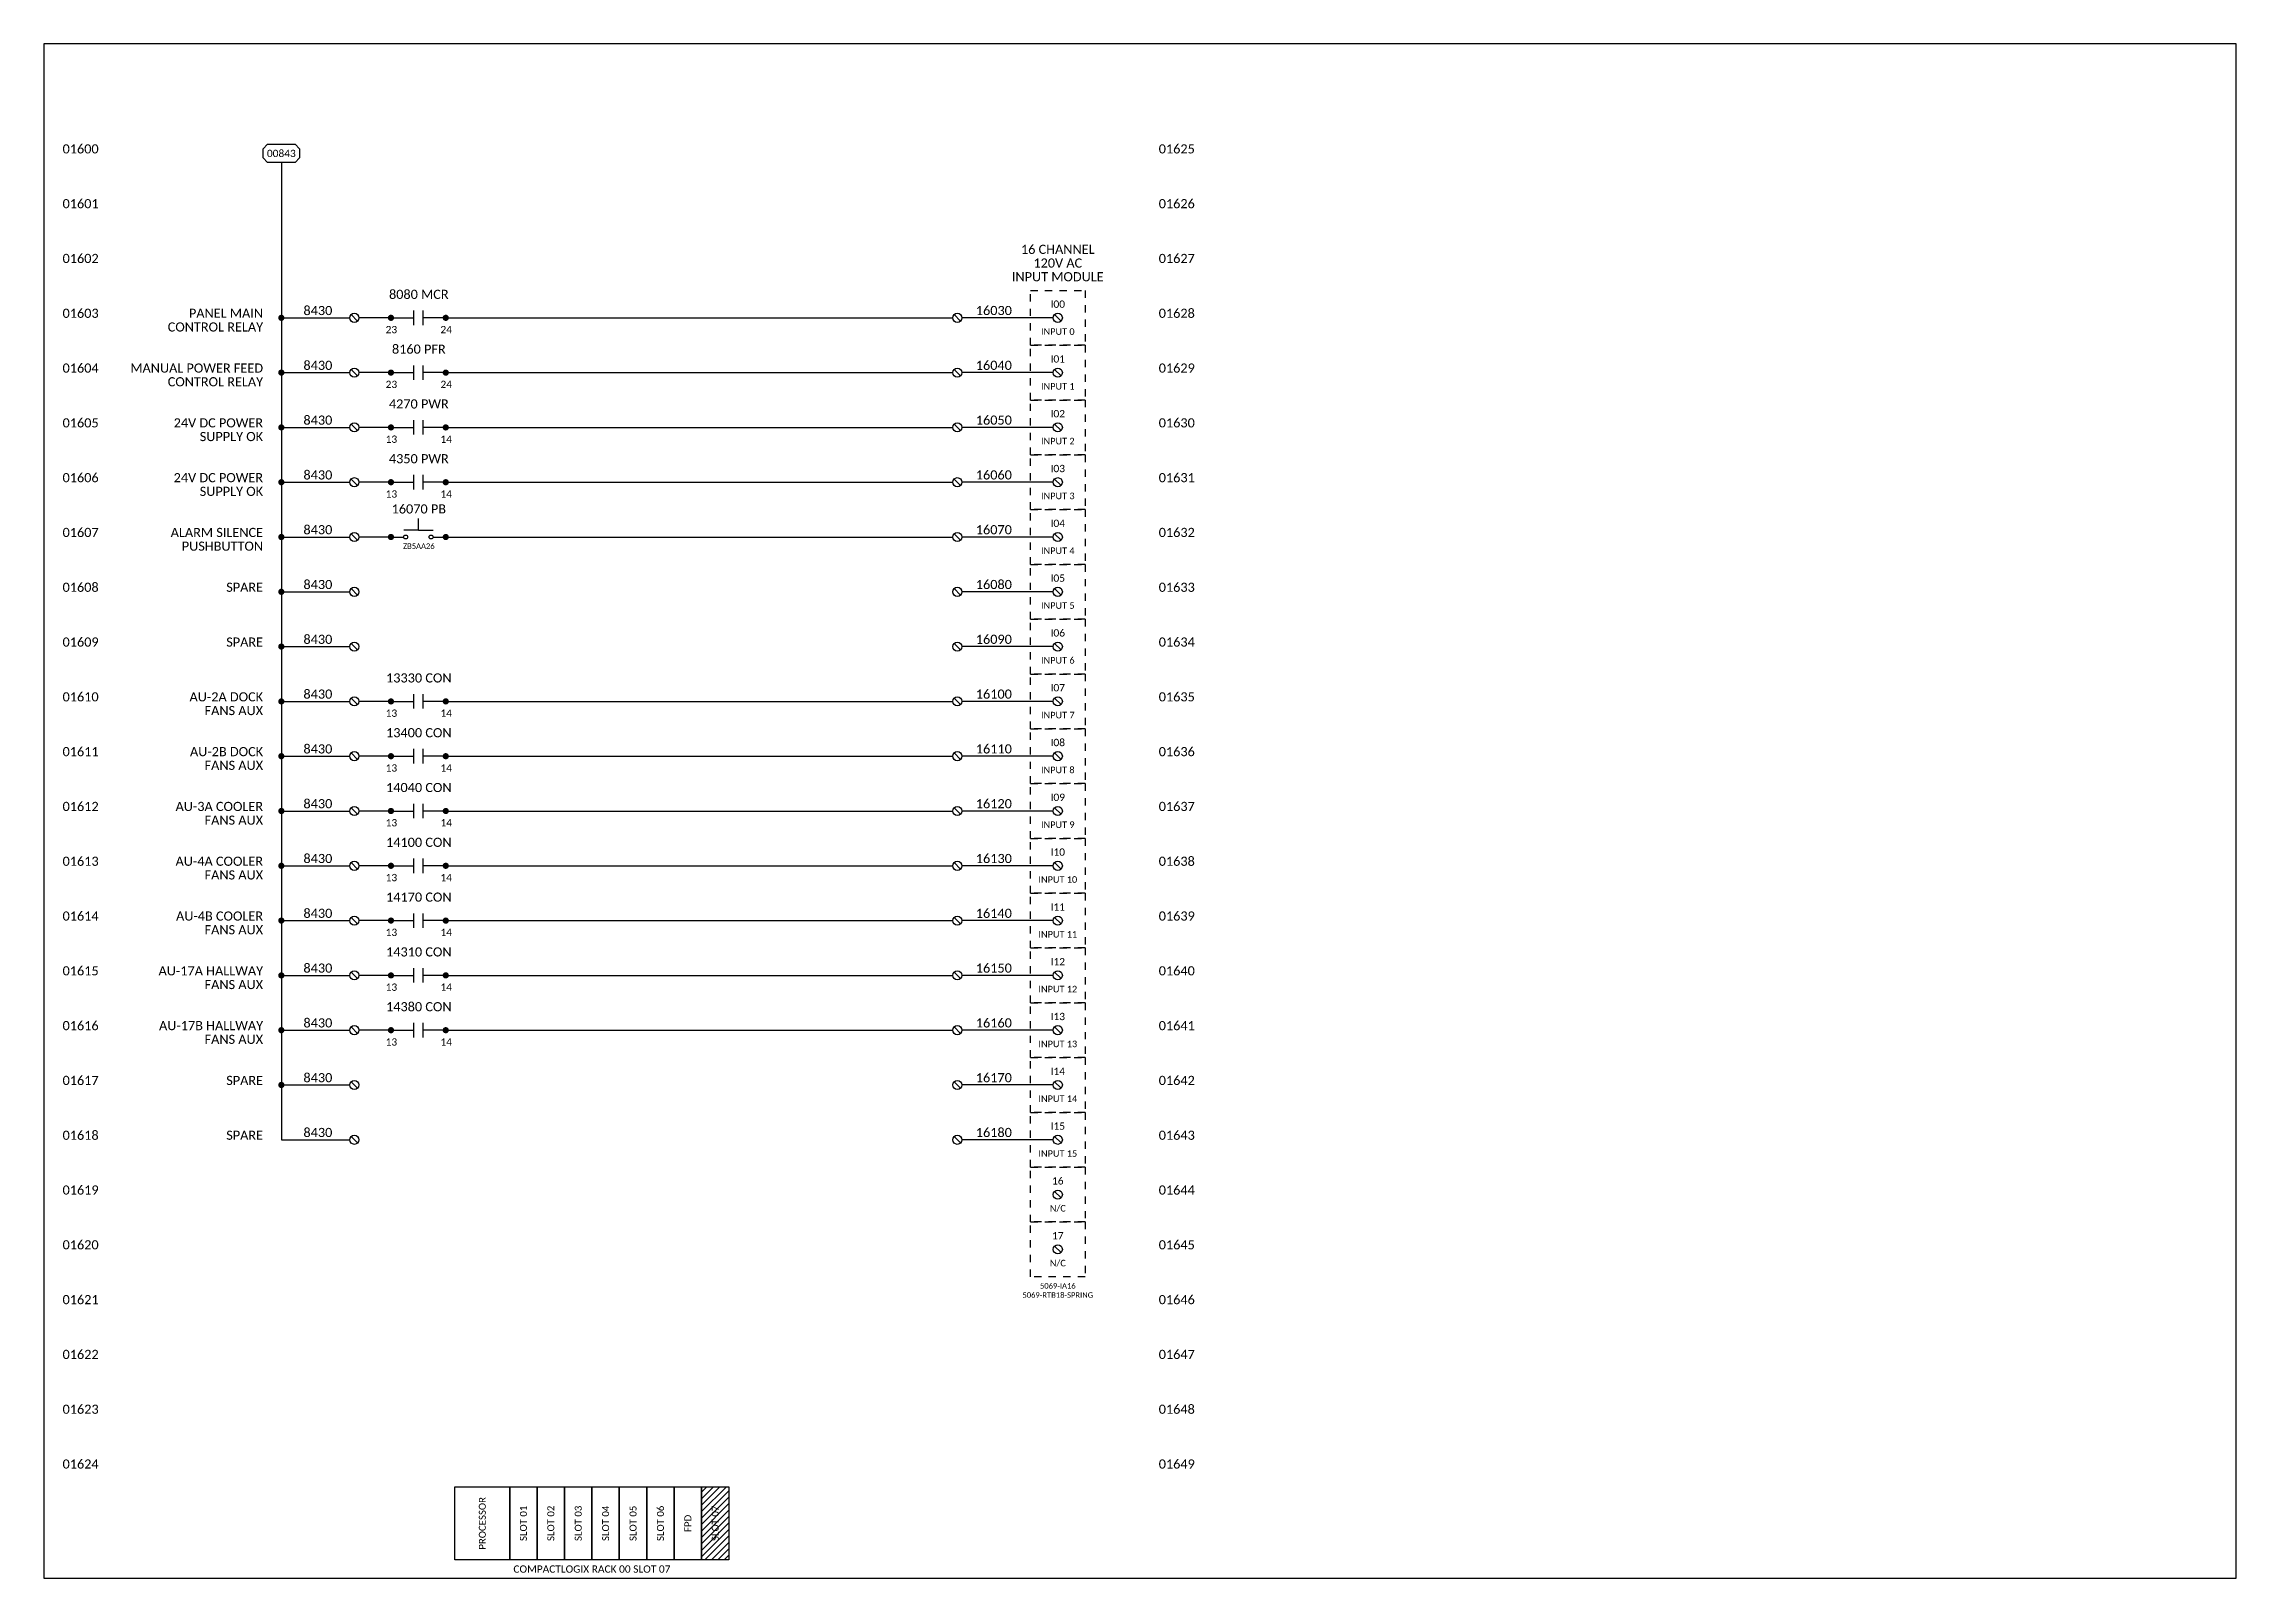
# Model space of a CAD drawing. Header units: inches. Extents: x 0 to 316, y -1 to 150.
# Drawn here: x 186 to 216, y 22 to 43 of the extents above; entities that cross this region are included whole.
import ezdxf
from ezdxf.enums import TextEntityAlignment as Align

# ---------------------------------------------------------------- set-up
doc = ezdxf.new("R2010")
doc.units = ezdxf.units.IN
doc.header["$MEASUREMENT"] = 0
doc.linetypes.add('HIDDEN2', pattern=[0.1875, 0.125, -0.0625])
doc.styles.add('Calibri', font='calibri.ttf')

msp = doc.modelspace()

# ---------------------------------------------------------------- texts
at = {"style": 'Calibri'}
for s, p in [('01600', (186.75, 41.5)), ('01625', (201.75, 41.5)), ('01601', (186.75, 40.75)), ('01626', (201.75, 40.75)), ('01602', (186.75, 40)), ('01627', (201.75, 40)), ('01603', (186.75, 39.25)), ('PANEL MAIN', (189, 39.25)), ('01628', (201.75, 39.25)), ('CONTROL RELAY', (189, 39.0625)), ('01604', (186.75, 38.5)), ('MANUAL POWER FEED', (189, 38.5)), ('CONTROL RELAY', (189, 38.3125)), ('01629', (201.75, 38.5)), ('01605', (186.75, 37.75)), ('24V DC POWER', (189, 37.75)), ('01630', (201.75, 37.75)), ('SUPPLY OK', (189, 37.5625)), ('01606', (186.75, 37)), ('24V DC POWER', (189, 37)), ('SUPPLY OK', (189, 36.8125)), ('01631', (201.75, 37)), ('01607', (186.75, 36.25)), ('ALARM SILENCE', (189, 36.25)), ('01632', (201.75, 36.25)), ('PUSHBUTTON', (189, 36.0625)), ('01608', (186.75, 35.5)), ('SPARE', (189, 35.5)), ('01633', (201.75, 35.5)), ('01609', (186.75, 34.75)), ('SPARE', (189, 34.75)), ('01634', (201.75, 34.75)), ('01610', (186.75, 34)), ('AU-2A DOCK', (189, 34)), ('FANS AUX', (189, 33.8125)), ('01635', (201.75, 34)), ('01611', (186.75, 33.25)), ('AU-2B DOCK', (189, 33.25)), ('01636', (201.75, 33.25)), ('FANS AUX', (189, 33.0625)), ('01612', (186.75, 32.5)), ('AU-3A COOLER', (189, 32.5)), ('FANS AUX', (189, 32.3125)), ('01637', (201.75, 32.5)), ('01613', (186.75, 31.75)), ('AU-4A COOLER', (189, 31.75)), ('01638', (201.75, 31.75)), ('FANS AUX', (189, 31.5625)), ('01614', (186.75, 31)), ('AU-4B COOLER', (189, 31)), ('FANS AUX', (189, 30.8125)), ('01639', (201.75, 31)), ('01615', (186.75, 30.25)), ('AU-17A HALLWAY', (189, 30.25)), ('01640', (201.75, 30.25)), ('FANS AUX', (189, 30.0625)), ('01616', (186.75, 29.5)), ('AU-17B HALLWAY', (189, 29.5)), ('FANS AUX', (189, 29.3125)), ('01641', (201.75, 29.5)), ('01617', (186.75, 28.75)), ('SPARE', (189, 28.75)), ('01642', (201.75, 28.75)), ('01618', (186.75, 28)), ('SPARE', (189, 28)), ('01643', (201.75, 28)), ('01619', (186.75, 27.25)), ('01644', (201.75, 27.25)), ('01620', (186.75, 26.5)), ('01645', (201.75, 26.5)), ('01621', (186.75, 25.75)), ('01646', (201.75, 25.75)), ('01622', (186.75, 25)), ('01647', (201.75, 25)), ('01623', (186.75, 24.25)), ('01648', (201.75, 24.25)), ('01624', (186.75, 23.5)), ('01649', (201.75, 23.5))]:
    msp.add_text(s, height=0.125, dxfattribs=at).set_placement(p, align=Align.RIGHT)
at = {"color": 3, "style": 'Calibri'}
for s, height, p in [('16 CHANNEL', 0.125, (199.875, 40.1875)), ('120V AC', 0.125, (199.875, 40)), ('INPUT MODULE', 0.125, (199.875, 39.8125)), ('I00', 0.1, (199.875, 39.4375)), ('INPUT 0', 0.09, (199.875, 39.0625)), ('I01', 0.1, (199.875, 38.6875)), ('INPUT 1', 0.09, (199.875, 38.3125)), ('I02', 0.1, (199.875, 37.9375)), ('INPUT 2', 0.09, (199.875, 37.5625)), ('I03', 0.1, (199.875, 37.1875)), ('INPUT 3', 0.09, (199.875, 36.8125)), ('I04', 0.1, (199.875, 36.4375)), ('INPUT 4', 0.09, (199.875, 36.0625)), ('I05', 0.1, (199.875, 35.6875)), ('INPUT 5', 0.09, (199.875, 35.3125)), ('I06', 0.1, (199.875, 34.9375)), ('INPUT 6', 0.09, (199.875, 34.5625)), ('I07', 0.1, (199.875, 34.1875)), ('INPUT 7', 0.09, (199.875, 33.8125)), ('I08', 0.1, (199.875, 33.4375)), ('INPUT 8', 0.09, (199.875, 33.0625)), ('I09', 0.1, (199.875, 32.6875)), ('INPUT 9', 0.09, (199.875, 32.3125)), ('I10', 0.1, (199.875, 31.9375)), ('INPUT 10', 0.09, (199.875, 31.5625)), ('I11', 0.1, (199.875, 31.1875)), ('INPUT 11', 0.09, (199.875, 30.8125)), ('I12', 0.1, (199.875, 30.4375)), ('INPUT 12', 0.09, (199.875, 30.0625)), ('I13', 0.1, (199.875, 29.6875)), ('INPUT 13', 0.09, (199.875, 29.3125)), ('I14', 0.1, (199.875, 28.9375)), ('INPUT 14', 0.09, (199.875, 28.5625)), ('I15', 0.1, (199.875, 28.1875)), ('INPUT 15', 0.09, (199.875, 27.8125)), ('16', 0.1, (199.875, 27.4375)), ('N/C', 0.09, (199.875, 27.0625)), ('17', 0.1, (199.875, 26.6875)), ('N/C', 0.09, (199.875, 26.3125)), ('COMPACTLOGIX RACK 00 SLOT 07', 0.1, (193.5, 22.125))]:
    msp.add_text(s, height=height, dxfattribs=at).set_placement(p, align=Align.MIDDLE_CENTER)
at = {"color": 1, "style": 'Calibri'}
for s, p in [('8430', (189.75, 39.25)), ('8430', (189.75, 38.5)), ('8430', (189.75, 37.75)), ('8430', (189.75, 37)), ('8430', (189.75, 36.25)), ('16070', (199, 36.25)), ('8430', (189.75, 35.5)), ('8430', (189.75, 34.75)), ('8430', (189.75, 34)), ('8430', (189.75, 33.25)), ('8430', (189.75, 32.5)), ('16120', (199, 32.5)), ('8430', (189.75, 31.75)), ('16130', (199, 31.75)), ('8430', (189.75, 31)), ('16140', (199, 31)), ('8430', (189.75, 30.25)), ('16150', (199, 30.25)), ('8430', (189.75, 29.5)), ('16160', (199, 29.5)), ('8430', (189.75, 28.75)), ('16170', (199, 28.75)), ('8430', (189.75, 28)), ('16180', (199, 28))]:
    msp.add_text(s, height=0.125, dxfattribs=at).set_placement(p, align=Align.BOTTOM_CENTER)
at = {"color": 1, "linetype": 'Continuous', "style": 'Calibri'}
for s, p in [('16030', (199.00013, 39.25028)), ('16040', (199.00012, 38.50021)), ('16050', (199.00009, 37.75007)), ('16060', (199.00013, 37.00028)), ('16080', (199.00013, 35.50028)), ('16090', (199.00012, 34.75021)), ('16100', (199.00009, 34.00007)), ('16110', (199.00013, 33.25028))]:
    msp.add_text(s, height=0.125, dxfattribs=at).set_placement(p, align=Align.BOTTOM_CENTER)
at = {"color": 6, "style": 'Calibri'}
for s, p in [('5069-RTB18-SPRING', (199.875, 25.875)), ('5069-IA16', (199.875, 26))]:
    msp.add_text(s, height=0.075, dxfattribs=at).set_placement(p, align=Align.MIDDLE_CENTER)
at = {"color": 3, "style": 'Calibri'}
for s, p in [('PROCESSOR', (192, 22.75)), ('SLOT 01', (192.5625, 22.75)), ('SLOT 02', (192.9375, 22.75)), ('SLOT 03', (193.3125, 22.75)), ('SLOT 04', (193.6875, 22.75)), ('SLOT 05', (194.0625, 22.75)), ('SLOT 06', (194.4375, 22.75)), ('FPD', (194.8125, 22.75)), ('SLOT 07', (195.1875, 22.75))]:
    msp.add_text(s, height=0.095, rotation=90, dxfattribs=at).set_placement(p, align=Align.MIDDLE_CENTER)

# ---------------------------------------------------------------- blocks, each defined once
blk = doc.blocks.new('TERM')
at = {"color": 2}
blk.add_line((-0.044, 0.044), (0.044, -0.044), dxfattribs=at)
blk.add_circle((0, 0), 0.0625, dxfattribs=at)
blk = doc.blocks.new('REF')
at = {"color": 2}
for p, q in [((0, 0.062), (0.062, 0.125)), ((0, -0.062), (0, 0.062)), ((0.062, 0.125), (0.438, 0.125)), ((0.438, 0.125), (0.5, 0.062)), ((0.5, 0.062), (0.5, -0.062)), ((0.062, -0.125), (0, -0.062)), ((0.438, -0.125), (0.062, -0.125)), ((0.5, -0.062), (0.438, -0.125))]:
    blk.add_line(p, q, dxfattribs=at)
at = {"color": 3, "style": 'Calibri'}
blk.add_attdef('XXXXX', text='', height=0.1, dxfattribs=at).set_placement((0.25, -0.05), align=Align.CENTER)
blk = doc.blocks.new('CONN')
at = {"color": 2, "const_width": 0.0425}
blk.add_lwpolyline([(0.02125, 0, 1), (-0.02125, 0, 1)], format="xyb", close=True, dxfattribs=at)
blk = doc.blocks.new('PBNO - IO MODULE')
at = {"color": 2}
for p, q in [((0, 0), (0.174, 0)), ((0.375, 0.093), (0.174, 0.093)), ((0.375, 0.093), (0.375, 0.254)), ((0.375, 0.093), (0.576, 0.093)), ((0.576, 0), (0.75, 0))]:
    blk.add_line(p, q, dxfattribs=at)
for centre in [(0.201, 0), (0.549, 0)]:
    blk.add_circle(centre, 0.0268, dxfattribs=at)
for p in [(0, 0), (0.75, 0)]:
    blk.add_blockref('CONN', p)
at = {"color": 3, "style": 'Calibri'}
blk.add_attdef('DEVICE', text='', height=0.125, dxfattribs=at).set_placement((0.381, 0.322), align=Align.CENTER)
at = {"color": 6, "style": 'Calibri'}
blk.add_attdef('PART', text='', height=0.075, dxfattribs=at).set_placement((0.382, -0.125), align=Align.MIDDLE_CENTER)
blk = doc.blocks.new('CRNO - IO MODULE')
at = {"color": 2}
for p, q in [((0, 0), (0.311, 0)), ((0.311, -0.099), (0.311, 0.099)), ((0.439, -0.099), (0.439, 0.099)), ((0.75, 0), (0.439, 0))]:
    blk.add_line(p, q, dxfattribs=at)
for p in [(0, 0), (0.75, 0)]:
    blk.add_blockref('CONN', p)
at = {"color": 3, "style": 'Calibri'}
blk.add_attdef('DEVICE', text='', height=0.125, dxfattribs=at).set_placement((0.381, 0.259), align=Align.CENTER)
at = {"style": 'Calibri'}
for tag, p in [('TL', (0.006, -0.241)), ('TR', (0.756, -0.241))]:
    blk.add_attdef(tag, text='', height=0.1, dxfattribs=at).set_placement(p, align=Align.BOTTOM_CENTER)

# ---------------------------------------------------------------- hatches: boundary and pattern name
at = {"linetype": 'Continuous'}
h = msp.add_hatch(dxfattribs=at)
h.set_pattern_fill('ANSI31', color=2, scale=0.5)
h.set_pattern_definition([(45, (189.5625, -1), (-0.04419417, 0.04419417), [])])
h.paths.add_polyline_path([(195.375, 23.25), (195, 23.25), (195, 22.25), (195.375, 22.25)])
h.paths.add_polyline_path([(195.25, 23), (195.25, 22.5), (195.125, 22.5), (195.125, 23)], flags=0)
h.paths.add_polyline_path([(195.26458, 22.46688), (195.26458, 23.03312), (195.11088, 23.03312), (195.11088, 22.46688)], flags=24)

# ---------------------------------------------------------------- linework, layer by layer
at = {"color": 1}
for p, q in [((189.25, 41.375), (189.25, 28)), ((189.25, 39.25), (190.1875, 39.25)), ((190.75, 39.25), (190.3125, 39.25)), ((191.5, 39.25), (198.4375, 39.25)), ((199.8125, 39.25), (198.5625, 39.25)), ((189.25, 38.5), (190.1875, 38.5)), ((190.75, 38.5), (190.3125, 38.5)), ((191.5, 38.5), (198.4375, 38.5)), ((199.8125, 38.5), (198.5625, 38.5)), ((189.25, 37.75), (190.1875, 37.75)), ((190.75, 37.75), (190.3125, 37.75)), ((191.5, 37.75), (198.4375, 37.75)), ((199.8125, 37.75), (198.5625, 37.75)), ((189.25, 37), (190.1875, 37)), ((190.75, 37), (190.3125, 37)), ((191.5, 37), (198.4375, 37)), ((199.8125, 37), (198.5625, 37)), ((189.25, 36.25), (190.1875, 36.25)), ((190.75, 36.25), (190.3125, 36.25)), ((191.5, 36.25), (198.4375, 36.25)), ((199.8125, 36.25), (198.5625, 36.25)), ((189.25, 35.5), (190.1875, 35.5)), ((199.8125, 35.5), (198.5625, 35.5)), ((189.25, 34.75), (190.1875, 34.75)), ((199.8125, 34.75), (198.5625, 34.75)), ((189.25, 34), (190.1875, 34)), ((190.75, 34), (190.3125, 34)), ((191.5, 34), (198.4375, 34)), ((199.8125, 34), (198.5625, 34)), ((189.25, 33.25), (190.1875, 33.25)), ((190.75, 33.25), (190.3125, 33.25)), ((191.5, 33.25), (198.4375, 33.25)), ((199.8125, 33.25), (198.5625, 33.25)), ((189.25, 32.5), (190.1875, 32.5)), ((190.75, 32.5), (190.3125, 32.5)), ((191.5, 32.5), (198.4375, 32.5)), ((199.8125, 32.5), (198.5625, 32.5)), ((189.25, 31.75), (190.1875, 31.75)), ((190.75, 31.75), (190.3125, 31.75)), ((191.5, 31.75), (198.4375, 31.75)), ((199.8125, 31.75), (198.5625, 31.75)), ((189.25, 31), (190.1875, 31)), ((190.75, 31), (190.3125, 31)), ((191.5, 31), (198.4375, 31)), ((199.8125, 31), (198.5625, 31)), ((189.25, 30.25), (190.1875, 30.25)), ((190.75, 30.25), (190.3125, 30.25)), ((191.5, 30.25), (198.4375, 30.25)), ((199.8125, 30.25), (198.5625, 30.25)), ((189.25, 29.5), (190.1875, 29.5)), ((190.75, 29.5), (190.3125, 29.5)), ((191.5, 29.5), (198.4375, 29.5)), ((199.8125, 29.5), (198.5625, 29.5)), ((189.25, 28.75), (190.1875, 28.75)), ((199.8125, 28.75), (198.5625, 28.75)), ((189.25, 28), (190.1875, 28)), ((199.8125, 28), (198.5625, 28))]:
    msp.add_line(p, q, dxfattribs=at)
at = {"ltscale": 0.25}
msp.add_lwpolyline([(186, 22), (216, 22), (216, 43), (186, 43)], close=True, dxfattribs=at)
at = {"color": 2, "linetype": 'HIDDEN2', "ltscale": 0.5}
for points in [[(199.5, 39.625), (200.25, 39.625), (200.25, 38.875), (199.5, 38.875)], [(199.5, 38.875), (200.25, 38.875), (200.25, 38.125), (199.5, 38.125)], [(199.5, 38.125), (200.25, 38.125), (200.25, 37.375), (199.5, 37.375)], [(199.5, 37.375), (200.25, 37.375), (200.25, 36.625), (199.5, 36.625)], [(199.5, 36.625), (200.25, 36.625), (200.25, 35.875), (199.5, 35.875)], [(199.5, 35.875), (200.25, 35.875), (200.25, 35.125), (199.5, 35.125)], [(199.5, 35.125), (200.25, 35.125), (200.25, 34.375), (199.5, 34.375)], [(199.5, 34.375), (200.25, 34.375), (200.25, 33.625), (199.5, 33.625)], [(199.5, 33.625), (200.25, 33.625), (200.25, 32.875), (199.5, 32.875)], [(199.5, 32.875), (200.25, 32.875), (200.25, 32.125), (199.5, 32.125)], [(199.5, 32.125), (200.25, 32.125), (200.25, 31.375), (199.5, 31.375)], [(199.5, 31.375), (200.25, 31.375), (200.25, 30.625), (199.5, 30.625)], [(199.5, 30.625), (200.25, 30.625), (200.25, 29.875), (199.5, 29.875)], [(199.5, 29.875), (200.25, 29.875), (200.25, 29.125), (199.5, 29.125)], [(199.5, 29.125), (200.25, 29.125), (200.25, 28.375), (199.5, 28.375)], [(199.5, 28.375), (200.25, 28.375), (200.25, 27.625), (199.5, 27.625)], [(199.5, 27.625), (200.25, 27.625), (200.25, 26.875), (199.5, 26.875)], [(199.5, 26.875), (200.25, 26.875), (200.25, 26.125), (199.5, 26.125)]]:
    msp.add_lwpolyline(points, close=True, dxfattribs=at)
at = {"color": 2, "linetype": 'Continuous'}
for points in [[(191.625, 23.25), (192.375, 23.25), (192.375, 22.25), (191.625, 22.25)], [(192.375, 23.25), (192.75, 23.25), (192.75, 22.25), (192.375, 22.25)], [(192.75, 23.25), (193.125, 23.25), (193.125, 22.25), (192.75, 22.25)], [(193.125, 23.25), (193.5, 23.25), (193.5, 22.25), (193.125, 22.25)], [(193.5, 23.25), (193.875, 23.25), (193.875, 22.25), (193.5, 22.25)], [(193.875, 23.25), (194.25, 23.25), (194.25, 22.25), (193.875, 22.25)], [(194.25, 23.25), (194.625, 23.25), (194.625, 22.25), (194.25, 22.25)], [(194.625, 23.25), (195, 23.25), (195, 22.25), (194.625, 22.25)], [(195, 23.25), (195.375, 23.25), (195.375, 22.25), (195, 22.25)]]:
    msp.add_lwpolyline(points, close=True, dxfattribs=at)

# ---------------------------------------------------------------- block references
msp.add_blockref('REF', (189, 41.5)).add_auto_attribs({'XXXXX': '00843'})
at = {"linetype": 'Continuous'}
for name, p, values in [('CRNO - IO MODULE', (190.75, 39.25), {'DEVICE': '8080 MCR', 'TL': '23', 'TR': '24'}), ('CRNO - IO MODULE', (190.75, 38.5), {'DEVICE': '8160 PFR', 'TL': '23', 'TR': '24'}), ('CRNO - IO MODULE', (190.75, 37.75), {'DEVICE': '4270 PWR', 'TL': '13', 'TR': '14'}), ('CRNO - IO MODULE', (190.75, 37), {'DEVICE': '4350 PWR', 'TL': '13', 'TR': '14'}), ('PBNO - IO MODULE', (190.75, 36.25), {'DEVICE': '16070 PB', 'PART': 'ZB5AA26'}), ('CRNO - IO MODULE', (190.75, 34), {'DEVICE': '13330 CON', 'TL': '13', 'TR': '14'}), ('CRNO - IO MODULE', (190.75, 33.25), {'DEVICE': '13400 CON', 'TL': '13', 'TR': '14'}), ('CRNO - IO MODULE', (190.75, 32.5), {'DEVICE': '14040 CON', 'TL': '13', 'TR': '14'}), ('CRNO - IO MODULE', (190.75, 31.75), {'DEVICE': '14100 CON', 'TL': '13', 'TR': '14'}), ('CRNO - IO MODULE', (190.75, 31), {'DEVICE': '14170 CON', 'TL': '13', 'TR': '14'}), ('CRNO - IO MODULE', (190.75, 30.25), {'DEVICE': '14310 CON', 'TL': '13', 'TR': '14'}), ('CRNO - IO MODULE', (190.75, 29.5), {'DEVICE': '14380 CON', 'TL': '13', 'TR': '14'})]:
    msp.add_blockref(name, p, dxfattribs=at).add_auto_attribs(values)
for p in [(190.25, 39.25), (198.5, 39.25), (199.875, 39.25), (190.25, 38.5), (198.5, 38.5), (199.875, 38.5), (190.25, 37.75), (198.5, 37.75), (199.875, 37.75), (190.25, 37), (198.5, 37), (199.875, 37), (190.25, 36.25), (198.5, 36.25), (199.875, 36.25), (190.25, 35.5), (198.5, 35.5), (199.875, 35.5), (190.25, 34.75), (198.5, 34.75), (199.875, 34.75), (190.25, 34), (198.5, 34), (199.875, 34), (190.25, 33.25), (198.5, 33.25), (199.875, 33.25), (190.25, 32.5), (198.5, 32.5), (199.875, 32.5), (190.25, 31.75), (198.5, 31.75), (199.875, 31.75), (190.25, 31), (198.5, 31), (199.875, 31), (190.25, 30.25), (198.5, 30.25), (199.875, 30.25), (190.25, 29.5), (198.5, 29.5), (199.875, 29.5), (190.25, 28.75), (198.5, 28.75), (199.875, 28.75), (190.25, 28), (198.5, 28), (199.875, 28), (199.875, 27.25), (199.875, 26.5)]:
    msp.add_blockref('TERM', p)
at = {"color": 2}
for p in [(189.25, 39.25), (189.25, 38.5), (189.25, 37.75), (189.25, 37), (189.25, 36.25), (189.25, 35.5), (189.25, 34.75), (189.25, 34), (189.25, 33.25), (189.25, 32.5), (189.25, 31.75), (189.25, 31), (189.25, 30.25), (189.25, 29.5), (189.25, 28.75)]:
    msp.add_blockref('CONN', p, dxfattribs=at)

msp.set_redraw_order([(e.dxf.handle, doc.entitydb.next_handle()) for e in msp.query("TEXT MTEXT ATTDEF DIMENSION ARC_DIMENSION")])  # texts and dimensions are drawn at this point

doc.saveas('drawing.dxf')
